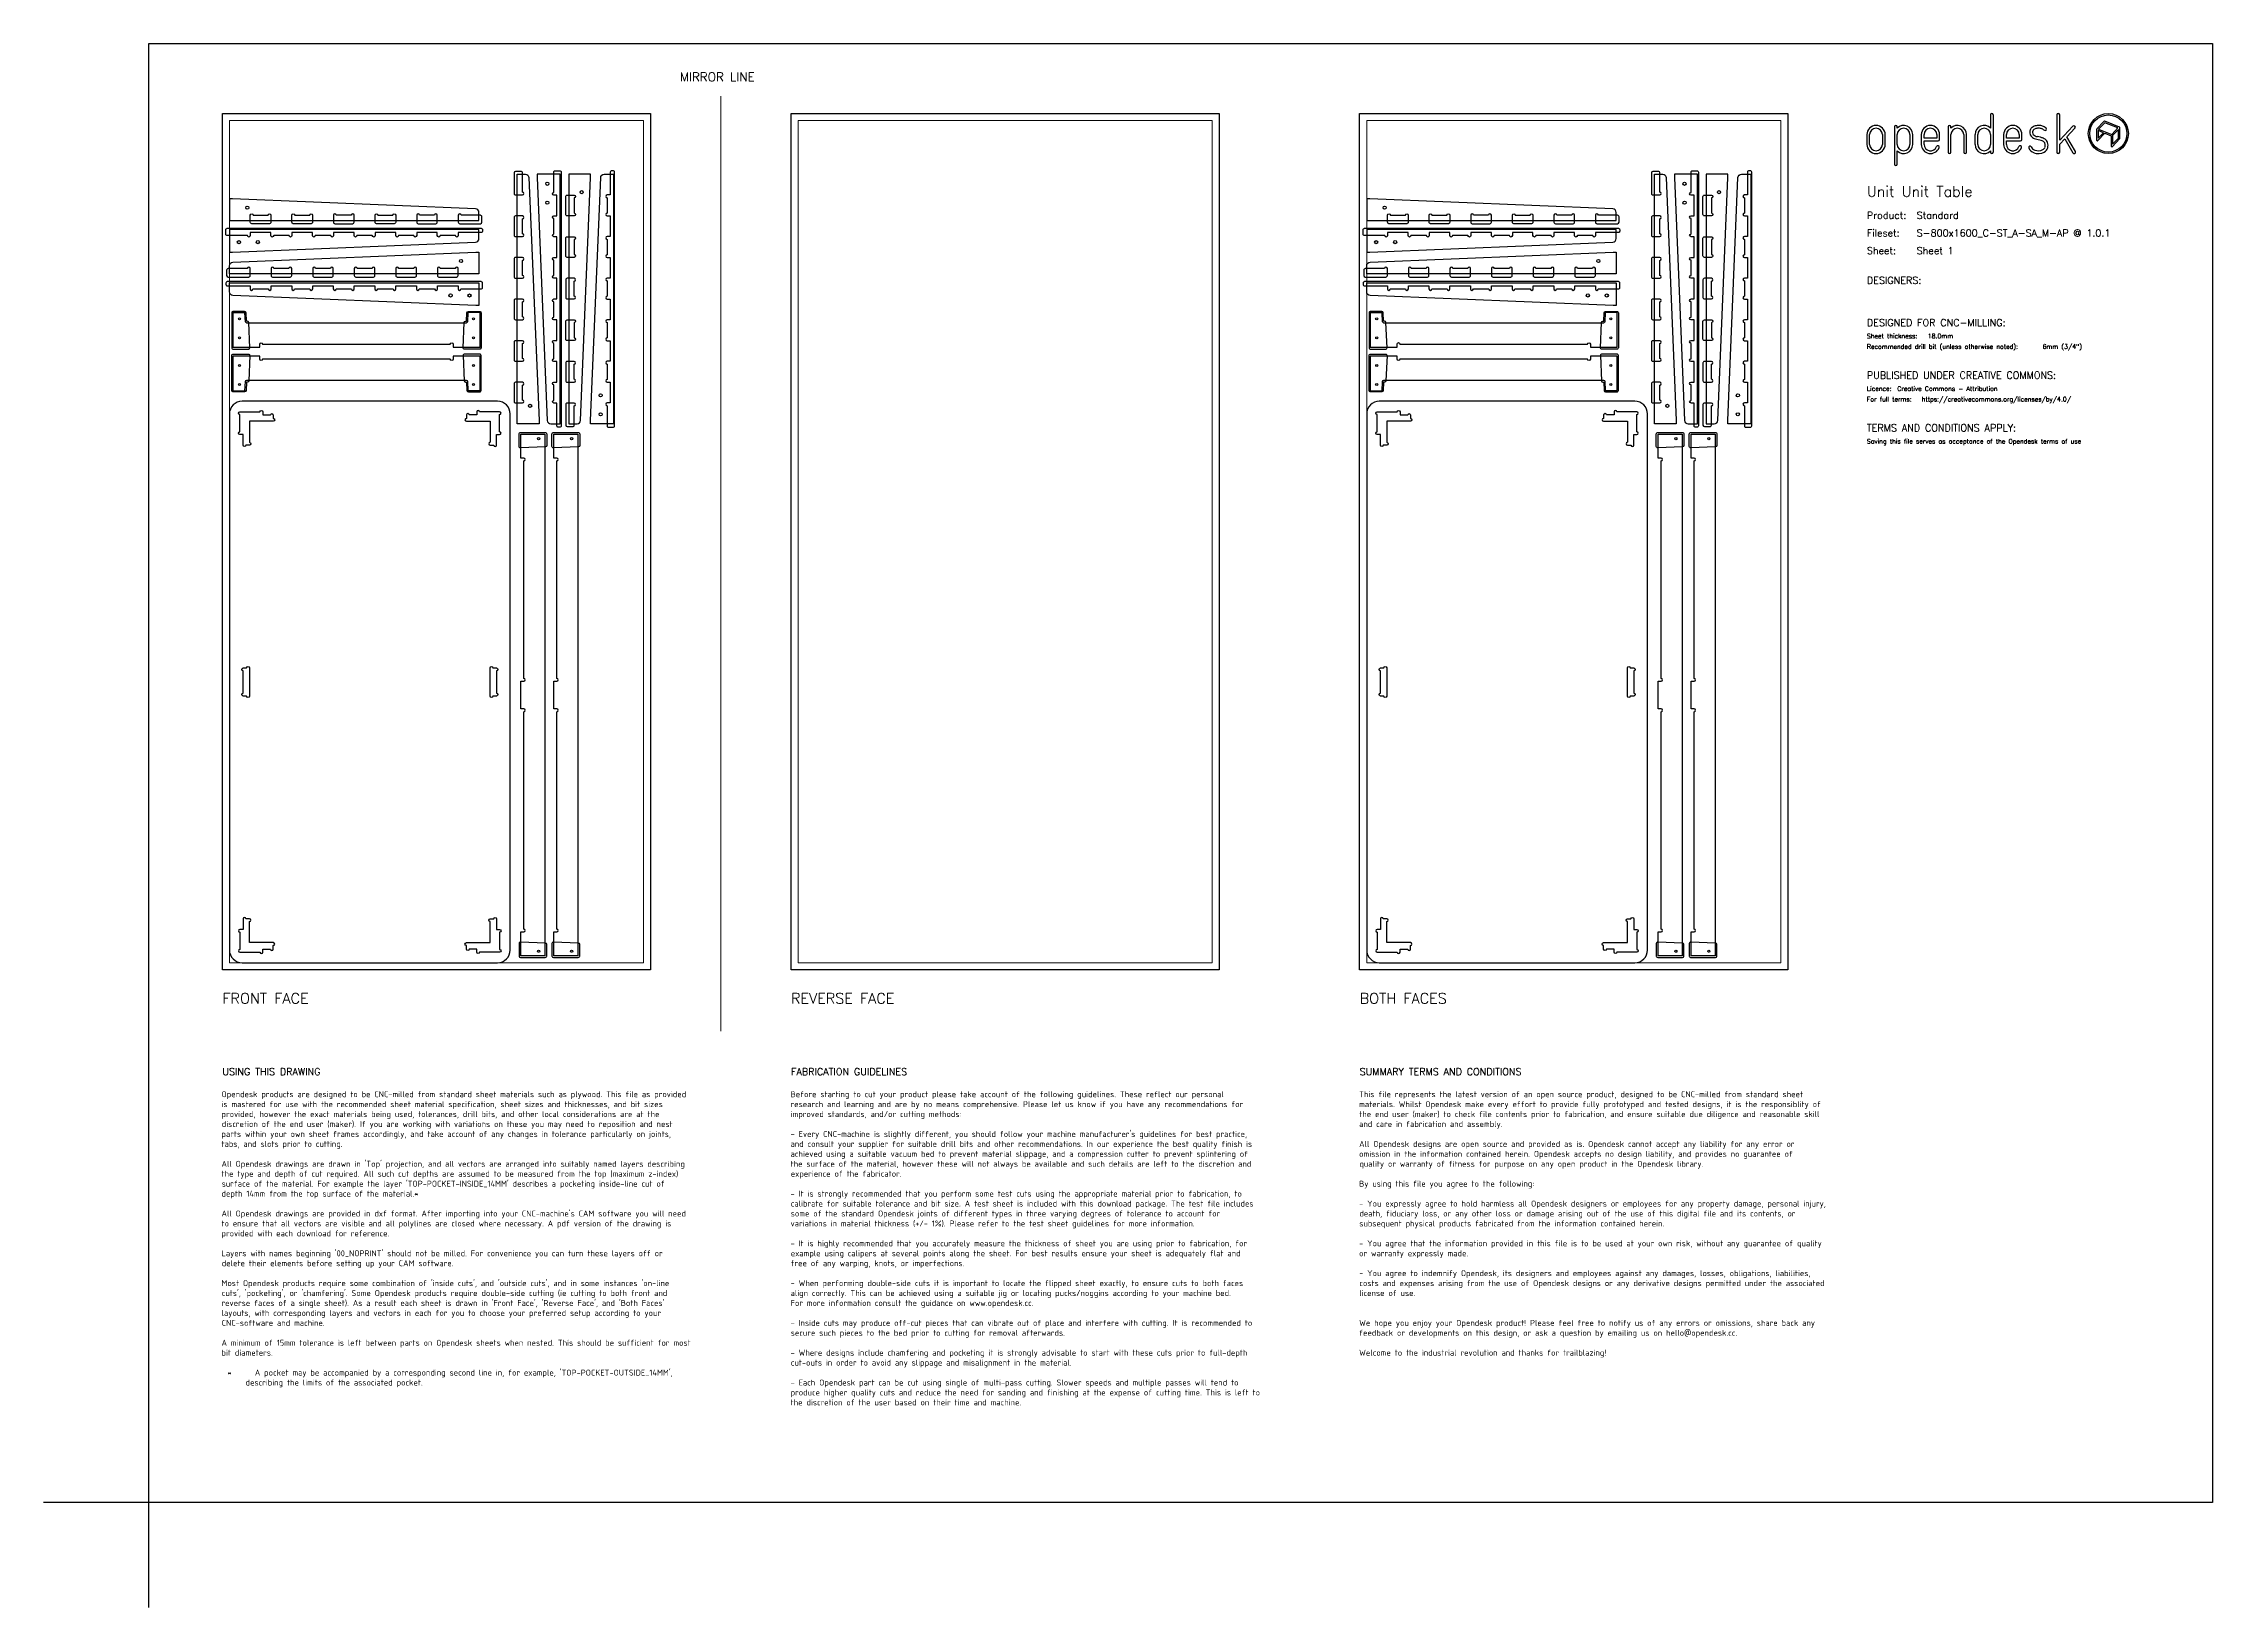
# Model space of a CAD drawing. Header units: millimetres. Extents: x -300 to 5880, y -300 to 4158.
import ezdxf
from ezdxf.enums import TextEntityAlignment as Align

# ---------------------------------------------------------------- set-up
doc = ezdxf.new("R2010")
doc.units = ezdxf.units.MM
doc.layers.add('00-NOPRINT_TEXT', color=7, linetype='Continuous', lineweight=25)
doc.layers.add('00_NOPRINT_TOLERANCE', color=7, linetype='Continuous', lineweight=5)
for name, color, linetype, lineweight, true_color in [('BOARD_$TH-NOMINAL', 3, 'Continuous', 30, 0x00ff00), ('TOP-CUT-OUTSIDE_18.000MM', 220, 'Continuous', 25, 0xff00d1), ('TOP-HOLE-6.000MM-DIAM_18.000MM', 3, 'Continuous', 25, 0x00ff0c), ('TOP-HOLE-9.000MM-DIAM_15.000MM', 20, 'Continuous', 25, 0xff2400), ('TOP-POCKET-INSIDE_15.000MM', 220, 'Continuous', 25, 0xff00c9), ('TOP-POCKET-INSIDE_9.000MM', 60, 'Continuous', 25, 0xb0ff00)]:
    doc.layers.add(name, color=color, linetype=linetype, lineweight=lineweight, true_color=true_color)
doc.layers.add('TOP-CHAMFER-ONLINE_12MM', color=20, linetype='Continuous', true_color=0xff2c00)
doc.styles.add('OD-ISOCP-17_221', font='isocp.shx')
doc.styles.add('OD-ISOCP-17_222', font='isocp.shx')
doc.styles.add('OD-ISOCP-17_223', font='isocp.shx')
doc.styles.add('OD-ISOCP-17_224', font='isocp.shx')
doc.styles.add('OD-ISOCP-17_225', font='isocp.shx')
doc.styles.add('OD-ISOCP-17_226', font='isocp.shx')
doc.styles.add('OD-ISOCP-17_227', font='isocp.shx')
doc.styles.add('OD-ISOCP-17_228', font='isocp.shx')
doc.styles.add('OD-ISOCP-17_229', font='isocp.shx')
doc.styles.add('OD-ISOCP-17_230', font='isocp.shx')
doc.styles.add('OD-ISOCP-17_231', font='isocp.shx')
doc.styles.add('OD-ISOCP-17_232', font='isocp.shx')
doc.styles.add('OD-ISOCP-17_233', font='isocp.shx')
doc.styles.add('OD-ISOCP-17_234', font='isocp.shx')
doc.styles.add('OD-ISOCP-17_235', font='isocp.shx')
doc.styles.add('OD-ISOCP-17_236', font='isocp.shx')
doc.styles.add('OD-ISOCP-17_237', font='isocp.shx')
doc.styles.add('OD-ISOCP-17_238', font='isocp.shx')
doc.styles.add('OD-ISOCP-17_239', font='isocp.shx')
doc.styles.add('OD-ISOCP-17_240', font='isocp.shx')
doc.styles.add('OD-ISOCP-17_241', font='isocp.shx')
doc.styles.add('OD-ISOCP-17_242', font='isocp.shx')
doc.styles.add('OD-ISOCP-17_243', font='isocp.shx')
doc.styles.add('OD-ISOCP-17_244', font='isocp.shx')
doc.styles.add('OD-ISOCP-17_245', font='isocp.shx')
doc.styles.add('OD-ISOCP-17_246', font='isocp.shx')
doc.styles.add('OD-ISOCP-17_247', font='isocp.shx')
doc.styles.add('OD-ISOCP-17_248', font='isocp.shx')
doc.styles.add('OD-ISOCP-17_249', font='isocp.shx')
doc.styles.add('OD-ISOCP-17_250', font='isocp.shx')
doc.styles.add('OD-ISOCP-17_251', font='isocp.shx')
doc.styles.add('OD-ISOCP-17_252', font='isocp.shx')
doc.styles.add('OD-ISOCP-17_253', font='isocp.shx')
doc.styles.add('OD-ISOCP-17_254', font='isocp.shx')
doc.styles.add('OD-ISOCP-17_255', font='isocp.shx')
doc.styles.add('OD-ISOCP-17_256', font='isocp.shx')
doc.styles.add('OD-ISOCP-17_257', font='isocp.shx')
doc.styles.add('OD-ISOCP-17_258', font='isocp.shx')
doc.styles.add('OD-ISOCP-17_259', font='isocp.shx')
doc.styles.add('OD-ISOCP-17_260', font='isocp.shx')
doc.styles.add('OD-ISOCP-17_261', font='isocp.shx')
doc.styles.add('OD-ISOCP-17_262', font='isocp.shx')
doc.styles.add('OD-ISOCP-17_263', font='isocp.shx')
doc.styles.add('OD-ISOCP-17_264', font='isocp.shx')
doc.styles.add('OD-ISOCP-17_265', font='isocp.shx')
doc.styles.add('OD-ISOCP-17_266', font='isocp.shx')
doc.styles.add('OD-ISOCP-17_267', font='isocp.shx')
doc.styles.add('OD-ISOCP-17_268', font='isocp.shx')
doc.styles.add('OD-ISOCP-17_269', font='isocp.shx')
doc.styles.add('OD-ISOCP-17_270', font='isocp.shx')
doc.styles.add('OD-ISOCP-17_271', font='isocp.shx')
doc.styles.add('OD-ISOCP-17_272', font='isocp.shx')
doc.styles.add('OD-ISOCP-17_273', font='isocp.shx')
doc.styles.add('OD-ISOCP-17_274', font='isocp.shx')
doc.styles.add('OD-ISOCP-17_275', font='isocp.shx')
doc.styles.add('OD-ISOCP-17_276', font='isocp.shx')
doc.styles.add('OD-ISOCP-17_277', font='isocp.shx')
doc.styles.add('OD-ISOCP-17_278', font='isocp.shx')
doc.styles.add('OD-ISOCP-17_279', font='isocp.shx')
doc.styles.add('OD-ISOCP-17_280', font='isocp.shx')
doc.styles.add('OD-ISOCP-17_281', font='isocp.shx')
doc.styles.add('OD-ISOCP-17_282', font='isocp.shx')
doc.styles.add('OD-ISOCP-17_283', font='isocp.shx')
doc.styles.add('OD-ISOCP-17_284', font='isocp.shx')
doc.styles.add('OD-ISOCP-17_285', font='isocp.shx')
doc.styles.add('OD-ISOCP-17_286', font='isocp.shx')
doc.styles.add('OD-ISOCP-17_287', font='isocp.shx')
doc.styles.add('OD-ISOCP-17_288', font='isocp.shx')
doc.styles.add('OD-SIMPLEX-13_86', font='simplex.shx')
doc.styles.add('OD-SIMPLEX-20_82', font='simplex.shx')
doc.styles.add('OD-SIMPLEX-20_86', font='simplex.shx')
doc.styles.add('OD-SIMPLEX-20_87', font='simplex.shx')
doc.styles.add('OD-SIMPLEX-20_88', font='simplex.shx')
doc.styles.add('OD-SIMPLEX-25_89', font='simplex.shx')
doc.styles.add('OD-SIMPLEX-30_83', font='simplex.shx')
doc.styles.add('OD-SIMPLEX-30_87', font='simplex.shx')
doc.styles.add('OD-SIMPLEX-30_88', font='simplex.shx')
doc.styles.add('OD-SIMPLEX-30_89', font='simplex.shx')

# ---------------------------------------------------------------- blocks, each defined once
blk = doc.blocks.new('Borders Opendesk_7')
at = {"layer": '00-NOPRINT_TEXT'}
for p, q in [((0, 4158), (5880, 4158)), ((0, 0), (0, 4158)), ((5880, 4158), (5880, 0)), ((4895, 3898), (4895, 3870.1)), ((4902.9, 3870.1), (4902.9, 3898)), ((4939.3, 3898), (4939.3, 3870.1)), ((4947.3, 3870.1), (4947.3, 3898)), ((4973.4, 3920.1), (4973.4, 3814.1)), ((4981.3, 3916.7), (4981.3, 3920.1)), ((4981.3, 3870.1), (4981.3, 3898)), ((5017.7, 3898), (5017.7, 3870.1)), ((5025.6, 3870.1), (5025.6, 3898)), ((5050, 3898), (5050, 3870.1)), ((5058, 3888.1), (5058, 3898)), ((5094.4, 3898), (5094.4, 3888.1)), ((5102.3, 3884.1), (5102.3, 3898)), ((5126.6, 3920.1), (5126.6, 3848)), ((5134.5, 3916.7), (5134.5, 3920.1)), ((5134.5, 3848), (5134.5, 3898)), ((5170.9, 3898), (5170.9, 3848)), ((5178.9, 3848), (5178.9, 3898)), ((5203, 3898), (5203, 3870.1)), ((5211, 3870.1), (5211, 3898)), ((5247.4, 3954), (5247.4, 3916.7)), ((5247.4, 3898), (5247.4, 3870.1)), ((5255.3, 3848), (5255.3, 3954)), ((5284.6, 3898), (5284.6, 3870.1)), ((5292.6, 3888.1), (5292.6, 3898)), ((5329, 3898), (5329, 3888.1)), ((5336.9, 3884.1), (5336.9, 3898)), ((5436.4, 3954), (5436.4, 3848)), ((5444.4, 3881.9), (5444.4, 3954)), ((5482.1, 3922), (5444.4, 3881.9)), ((5464.8, 3892.1), (5487.9, 3916.6)), ((5549.5, 3912.6), (5549.5, 3882.2)), ((5570.5, 3935.8), (5550.1, 3914)), ((5553.1, 3880.8), (5572.9, 3901.9)), ((5553.7, 3909.6), (5553.7, 3887.4)), ((5568.8, 3903.5), (5553.7, 3909.6)), ((5553.7, 3887.4), (5568.8, 3903.5)), ((5572.6, 3931.9), (5555.2, 3913.4)), ((5555.2, 3913.4), (5592.6, 3898.3)), ((5610, 3916.9), (5572.6, 3931.9)), ((5614.4, 3919.6), (5572.8, 3936.3)), ((5572.9, 3901.9), (5591.1, 3894.5)), ((5591.1, 3894.5), (5591.1, 3865.5)), ((5592.6, 3898.3), (5610, 3916.9)), ((5611.5, 3912.4), (5595.2, 3895.1)), ((5595.2, 3895.1), (5595.2, 3870.7)), ((5611.5, 3888.1), (5611.5, 3912.4)), ((5615.7, 3887.3), (5615.7, 3917.6)), ((4981.3, 3814.1), (4981.3, 3851.4)), ((5094.4, 3888.1), (5058, 3888.1)), ((5058, 3870.1), (5058, 3880.1)), ((5058, 3880.1), (5098.3, 3880.1)), ((5247.4, 3851.4), (5247.4, 3848)), ((5329, 3888.1), (5292.6, 3888.1)), ((5292.6, 3870.1), (5292.6, 3880.1)), ((5292.6, 3880.1), (5332.9, 3880.1)), ((5444.4, 3870.4), (5459.1, 3886)), ((5444.4, 3848), (5444.4, 3870.4)), ((5459.1, 3886), (5482.1, 3846)), ((5489, 3850), (5464.8, 3892.1)), ((5594.7, 3864.1), (5615.1, 3885.8)), ((5595.2, 3870.7), (5611.5, 3888.1)), ((0, 0), (-300, 0)), ((0, -300), (0, 0)), ((5880, 0), (0, 0))]:
    blk.add_line(p, q, dxfattribs=at)
for radius in [57, 52.9]:
    blk.add_circle((5582.9, 3901), radius, dxfattribs=at)
for centre, radius, start, end in [((5251.3, 3954), 3.97, 0, 180), ((5440.4, 3954), 3.97, 0, 180), ((4921.1, 3898), 26.1, 0, 180), ((4921.1, 3898), 18.2, 0, 180), ((4977.3, 3920.1), 3.97, 0, 180), ((4999.5, 3898), 26.1, 0, 134.13157), ((4999.5, 3898), 18.2, 0, 180), ((5076.2, 3898), 26.1, 0, 180), ((5076.2, 3898), 18.2, 0, 180), ((5130.6, 3920.1), 3.97, 0, 180), ((5152.7, 3898), 26.1, 0, 134.13157), ((5152.7, 3898), 18.2, 0, 180), ((5229.2, 3898), 26.1, 45.86843, 180), ((5229.2, 3898), 18.2, 0, 180), ((5310.8, 3898), 26.1, 0, 180), ((5310.8, 3898), 18.2, 0, 180), ((5377.2, 3904.5), 18.3, 167.09639, 235.84532), ((5375.9, 3904.8), 16.9, 150.51394, 167.04891), ((5377.5, 3903.4), 19, 138.98821, 149.26699), ((5377.5, 3903.4), 19, 127.9168, 138.98821), ((5380.5, 3899.5), 24, 111.70118, 127.9168), ((5377.2, 3904.5), 10.3, 167.96032, 235.86134), ((5375.9, 3904.8), 8.99, 151.05191, 168.02381), ((5377.5, 3903.4), 11.1, 138.98821, 148.80915), ((5377.5, 3903.4), 11.1, 127.9168, 138.98821), ((5380.5, 3899.5), 16, 111.70118, 127.9168), ((5382, 3911.6), 18.9, 235.85111, 248.09121), ((5383.5, 3891.9), 32.1, 90, 111.70118), ((5383.5, 3891.9), 24.2, 90, 111.70118), ((5388.7, 3928.4), 37, 248.09121, 257.53847), ((5383.5, 3878.8), 45.3, 80.71035, 90), ((5383.5, 3878.8), 37.3, 80.71035, 90), ((5385.9, 3893.2), 22.7, 71.50348, 80.71035), ((5385.9, 3893.2), 30.7, 71.50348, 80.71035), ((5387.1, 3896.7), 19, 61.03556, 71.50348), ((5387.1, 3896.7), 26.9, 61.03556, 71.50348), ((5387.1, 3896.7), 19, 46.7983, 61.03556), ((5387.1, 3896.7), 26.9, 46.7983, 61.03556), ((5402.8, 3913.5), 3.97, 226.7983, 46.7983), ((5485, 3919.3), 3.97, 316.71352, 136.71352), ((5551.6, 3912.6), 2.06, 136.76961, 180), ((5572, 3934.4), 2.06, 68.07144, 136.76961), ((5613.6, 3917.6), 2.06, 0, 68.07144), ((4921.1, 3870.1), 26.1, 180, 0), ((4921.1, 3870.1), 18.2, 180, 0), ((4999.5, 3870.1), 18.2, 180, 0), ((4999.5, 3870.1), 26.1, 225.86843, 0), ((5076.2, 3870.1), 26.1, 180, 340.02575), ((5076.2, 3870.1), 18.2, 180, 340.02575), ((5097, 3862.6), 3.97, 340.02575, 160.02575), ((5098.3, 3884.1), 3.97, 270, 0), ((5130.6, 3848), 3.97, 180, 0), ((5174.9, 3848), 3.97, 180, 0), ((5229.2, 3870.1), 26.1, 180, 314.13157), ((5229.2, 3870.1), 18.2, 180, 0), ((5251.3, 3848), 3.97, 180, 0), ((5310.8, 3870.1), 26.1, 180, 340.02575), ((5310.8, 3870.1), 18.2, 180, 340.02575), ((5331.6, 3862.6), 3.97, 340.02575, 160.02575), ((5332.9, 3884.1), 3.97, 270, 0), ((5359.7, 3861.7), 3.97, 24.78597, 204.78597), ((5380.2, 3871.2), 26.6, 204.78597, 247.9544), ((5380.2, 3871.2), 18.7, 204.78597, 247.9544), ((5382, 3911.6), 26.9, 235.85111, 248.09121), ((5383.5, 3879.3), 35.4, 247.9544, 298.20261), ((5388.7, 3928.4), 44.9, 248.09121, 257.53847), ((5383.5, 3879.3), 27.4, 247.9544, 298.20261), ((5300, 3526.6), 366.5, 76.19474, 77.53847), ((5300, 3526.6), 374.5, 76.19474, 77.53847), ((5372.7, 3822.5), 61.9, 69.1442, 76.19474), ((5372.7, 3822.5), 69.8, 69.1442, 76.19474), ((5389.5, 3866.6), 14.6, 38.92909, 69.1442), ((5390.6, 3866.1), 12.5, 298.20261, 343.80333), ((5389.5, 3866.6), 22.5, 38.92909, 69.1442), ((5390.6, 3866.1), 20.4, 298.20261, 343.80333), ((5393.9, 3870.2), 8.99, 17.58344, 38.92909), ((5385.6, 3867.6), 17.6, 343.80333, 17.58344), ((5393.9, 3870.2), 16.9, 17.58344, 38.92909), ((5385.6, 3867.6), 25.5, 343.80333, 17.58344), ((5440.4, 3848), 3.97, 180, 0), ((5485.5, 3848), 3.97, 209.84173, 29.84173), ((5551.6, 3882.2), 2.06, 180, 316.76961), ((5593.2, 3865.5), 2.06, 180, 316.76961), ((5613.6, 3887.3), 2.06, 316.76961, 0), ((4977.3, 3814.1), 3.97, 180, 0)]:
    blk.add_arc(centre, radius, start, end, dxfattribs=at)
at = {"layer": '00_NOPRINT_TOLERANCE'}
for p, q in [((210, 3958), (1430, 3958)), ((210, 1518), (210, 3958)), ((1430, 3958), (1430, 1518)), ((1630, 1343.2), (1630, 4008)), ((1830, 3958), (3050, 3958)), ((1830, 1518), (1830, 3958)), ((3050, 3958), (3050, 1518)), ((3450, 3958), (4670, 3958)), ((3450, 1518), (3450, 3958)), ((4670, 3958), (4670, 1518)), ((230, 3938), (1410, 3938)), ((230, 1538), (230, 3938)), ((1410, 3938), (1410, 1538)), ((1850, 1538), (1850, 3938)), ((1850, 3938), (3030, 3938)), ((3030, 3938), (3030, 1538)), ((3470, 3938), (4650, 3938)), ((3470, 1538), (3470, 3938)), ((4650, 3938), (4650, 1538)), ((1430, 1518), (210, 1518)), ((1410, 1538), (230, 1538)), ((3050, 1518), (1830, 1518)), ((3030, 1538), (1850, 1538)), ((4670, 1518), (3450, 1518)), ((4650, 1538), (3470, 1538))]:
    blk.add_line(p, q, dxfattribs=at)
at = {"layer": 'BOARD_$TH-NOMINAL'}
for p, q in [((210, 3958), (1430, 3958)), ((210, 1518), (210, 3958)), ((1430, 3958), (1430, 1518)), ((1830, 3958), (3050, 3958)), ((1830, 1518), (1830, 3958)), ((3050, 3958), (3050, 1518)), ((3450, 3958), (4670, 3958)), ((3450, 1518), (3450, 3958)), ((4670, 3958), (4670, 1518)), ((1430, 1518), (210, 1518)), ((3050, 1518), (1830, 1518)), ((4670, 1518), (3450, 1518))]:
    blk.add_line(p, q, dxfattribs=at)
at = {"layer": '00-NOPRINT_TEXT'}
for s, height, style, p in [('MIRROR LINE', 25, 'OD-SIMPLEX-25_89', (1513.3, 4049.9)), ('Unit Unit Table ', 30, 'OD-SIMPLEX-30_83', (4895, 3720.9)), ('Product:', 20, 'OD-SIMPLEX-20_82', (4895, 3657.9)), ('Standard', 20, 'OD-SIMPLEX-20_82', (5036.9, 3657.9)), ('Fileset:', 20, 'OD-SIMPLEX-20_82', (4895, 3607.7)), ('S-800x1600_C-ST_A-SA_M-AP @ 1.0.1', 20, 'OD-SIMPLEX-20_82', (5036.9, 3607.6)), ('Sheet:', 20, 'OD-SIMPLEX-20_82', (4895, 3557.4)), ('Sheet 1', 20, 'OD-SIMPLEX-20_82', (5036.9, 3557.5)), ('DESIGNERS:', 20, 'OD-SIMPLEX-20_82', (4895, 3472.4)), ('DESIGNED FOR CNC-MILLING:', 20, 'OD-SIMPLEX-20_82', (4895, 3352.4)), ('Sheet thickness:', 13, 'OD-SIMPLEX-13_86', (4895, 3317.4)), ('Recommended drill bit (unless otherwise noted):', 13, 'OD-SIMPLEX-13_86', (4895, 3287.4)), ('18.0mm', 13, 'OD-SIMPLEX-13_86', (5068.3, 3317.4)), ('6mm (3/4")', 13, 'OD-SIMPLEX-13_86', (5395.5, 3287.4)), ('PUBLISHED UNDER CREATIVE COMMONS:', 20, 'OD-SIMPLEX-20_82', (4895, 3202.4)), ('Licence:', 13, 'OD-SIMPLEX-13_86', (4895, 3167.4)), ('Creative Commons - Attribution', 13, 'OD-SIMPLEX-13_86', (4981.5, 3167.4)), ('https://creativecommons.org/licenses/by/4.0/', 13, 'OD-SIMPLEX-13_86', (5051.1, 3137.4)), ('For full terms:', 13, 'OD-SIMPLEX-13_86', (4895, 3137.4)), ('TERMS AND CONDITIONS APPLY:', 20, 'OD-SIMPLEX-20_82', (4895, 3052.3)), ('Saving this file serves as acceptance of the Opendesk terms of use ', 13, 'OD-SIMPLEX-13_86', (4895, 3017.3))]:
    blk.add_text(s, height=height, dxfattribs=dict(at, style=style)).set_placement(p)
at = {"layer": '00-NOPRINT_TEXT', "color": 7}
for s, height, style, p in [('FRONT FACE', 30, 'OD-SIMPLEX-30_89', (210, 1451.3)), ('REVERSE FACE', 30, 'OD-SIMPLEX-30_88', (1830, 1451.3)), ('BOTH FACES', 30, 'OD-SIMPLEX-30_87', (3450, 1451.3)), ('USING THIS DRAWING', 20, 'OD-SIMPLEX-20_88', (210, 1237.4)), ('FABRICATION GUIDELINES', 20, 'OD-SIMPLEX-20_87', (1830, 1237.4)), ('SUMMARY TERMS AND CONDITIONS', 20, 'OD-SIMPLEX-20_86', (3450, 1237.4))]:
    blk.add_text(s, height=height, dxfattribs=dict(at, style=style)).set_placement(p, align=Align.TOP_LEFT)
for s, style, p in [('Opendesk products are designed to be CNC-milled from standard sheet materials such as plywood. This file as provided', 'OD-ISOCP-17_265', (207.4, 1154.7)), ('is mastered for use with the recommended sheet material specification, sheet sizes and thicknesses, and bit sizes', 'OD-ISOCP-17_266', (207.4, 1126.3)), ('provided, however the exact materials being used, tolerances, drill bits, and other local considerations are at the', 'OD-ISOCP-17_267', (207.4, 1098)), ('research and learning and are by no means comprehensive. Please let us know if you have any recommendations for', 'OD-ISOCP-17_241', (1828.7, 1126.3)), ('Before starting to cut your product please take account of the following guidelines. These reflect our personal', 'OD-ISOCP-17_240', (1828.7, 1154.7)), ('improved standards, and/or cutting methods:', 'OD-ISOCP-17_242', (1828.7, 1098)), ('the end user (maker) to check file contents prior to fabrication, and ensure suitable due diligence and reasonable skill', 'OD-ISOCP-17_223', (3448.5, 1098)), ('This file represents the latest version of an open source product, designed to be CNC-milled from standard sheet', 'OD-ISOCP-17_221', (3448.5, 1154.7)), ('materials. Whilst Opendesk make every effort to provide fully prototyped and tested designs, it is the responsiblity of', 'OD-ISOCP-17_222', (3448.5, 1126.3)), ('parts within your own sheet frames accordingly, and take account of any changes in tolerance particularly on joints,', 'OD-ISOCP-17_269', (207.4, 1041.3)), ('discretion of the end user (maker). If you are working with variations on these you may need to reposition and nest', 'OD-ISOCP-17_268', (208.1, 1069.7)), ("- Every CNC-machine is slightly different, you should follow your machine manufacturer's guidelines for best practice,", 'OD-ISOCP-17_243', (1828.7, 1041.3)), ('and care in fabrication and assembly.', 'OD-ISOCP-17_224', (3448.5, 1069.7)), ('tabs, and slots prior to cutting.', 'OD-ISOCP-17_270', (207.4, 1013)), ('and consult your supplier for suitable drill bits and other recommendations. In our experience the best quality finish is', 'OD-ISOCP-17_244', (1828.7, 1013)), ('achieved using a suitable vacuum bed to prevent material slippage, and a compression cutter to prevent splintering of', 'OD-ISOCP-17_245', (1828.7, 984.7)), ('All Opendesk designs are open source and provided as is. Opendesk cannot accept any liability for any error or', 'OD-ISOCP-17_225', (3448.5, 1013)), ('omission in the information contained herein. Opendesk accepts no design liability, and provides no guarantee of', 'OD-ISOCP-17_226', (3448.5, 984.7)), ('the type and depth of cut required. All such cut depths are assumed to be measured from the top (maximum z-index)', 'OD-ISOCP-17_272', (207.4, 928)), ("All Opendesk drawings are drawn in 'Top' projection, and all vectors are arranged into suitably named layers describing", 'OD-ISOCP-17_271', (207.4, 956.3)), ('the surface of the material, however these will not always be available and such details are left to the discretion and', 'OD-ISOCP-17_246', (1828.7, 956.3)), ('experience of the fabricator.', 'OD-ISOCP-17_247', (1829.2, 928)), ('quality or warranty of fitness for purpose on any open product in the Opendesk library.', 'OD-ISOCP-17_227', (3449.1, 956.3)), ('depth 14mm from the top surface of the material.*', 'OD-ISOCP-17_274', (207.4, 871.3)), ("surface of the material. For example the layer 'TOP-POCKET-INSIDE_14MM' describes a pocketing inside-line cut of", 'OD-ISOCP-17_273', (208, 899.7)), ('- It is strongly recommended that you perform some test cuts using the appropriate material prior to fabrication, to', 'OD-ISOCP-17_248', (1828.7, 871.3)), ('By using this file you agree to the following:', 'OD-ISOCP-17_228', (3448.5, 899.7)), ('to ensure that all vectors are visible and all polylines are closed where necessary. A pdf version of the drawing is', 'OD-ISOCP-17_276', (207.4, 786.3)), ("All Opendesk drawings are provided in dxf format. After importing into your CNC-machine's CAM software you will need", 'OD-ISOCP-17_275', (207.4, 814.7)), ('variations in material thickness (+/- 1%). Please refer to the test sheet guidelines for more information.', 'OD-ISOCP-17_251', (1828.7, 786.3)), ('some of the standard Opendesk joints of different types in three varying degrees of tolerance to account for', 'OD-ISOCP-17_250', (1829.2, 814.7)), ('calibrate for suitable tolerance and bit size. A test sheet is included with this download package. The test file includes', 'OD-ISOCP-17_249', (1829.3, 843)), ('- You expressly agree to hold harmless all Opendesk designers or employees for any property damage, personal injury,', 'OD-ISOCP-17_229', (3448.5, 843)), ('subsequent physical products fabricated from the information contained herein.', 'OD-ISOCP-17_231', (3449, 786.3)), ('death, fiduciary loss, or any other loss or damage arising out of the use of this digital file and its contents, or', 'OD-ISOCP-17_230', (3449.1, 814.7)), ('provided with each download for reference.', 'OD-ISOCP-17_277', (207.4, 758)), ('- It is highly recommended that you accurately measure the thickness of sheet you are using prior to fabrication, for', 'OD-ISOCP-17_252', (1828.7, 729.7)), ('- You agree that the information provided in this file is to be used at your own risk, without any guarantee of quality', 'OD-ISOCP-17_232', (3448.5, 729.7)), ("Layers with names beginning '00_NOPRINT' should not be milled. For convenience you can turn these layers off or", 'OD-ISOCP-17_278', (207.4, 701.3)), ('delete their elements before setting up your CAM software.', 'OD-ISOCP-17_279', (208.1, 673)), ('free of any warping, knots, or imperfections.', 'OD-ISOCP-17_254', (1828.7, 673)), ('example using calipers at several points along the sheet. For best results ensure your sheet is adequately flat and', 'OD-ISOCP-17_253', (1829.2, 701.3)), ('or warranty expressly made.', 'OD-ISOCP-17_233', (3448.5, 701.3)), ("Most Opendesk products require some combination of 'inside cuts', and 'outside cuts', and in some instances 'on-line", 'OD-ISOCP-17_280', (207.4, 616.3)), ('- When performing double-side cuts it is important to locate the flipped sheet exactly, to ensure cuts to both faces', 'OD-ISOCP-17_255', (1828.7, 616.3)), ('- You agree to indemnify Opendesk, its designers and employees against any damages, losses, obligations, liabilities,', 'OD-ISOCP-17_234', (3448.5, 644.7)), ('costs and expenses arising from the use of Opendesk designs or any derivative designs permitted under the associated', 'OD-ISOCP-17_235', (3449.1, 616.3)), ("reverse faces of a single sheet). As a result each sheet is drawn in 'Front Face', 'Reverse Face', and 'Both Faces'", 'OD-ISOCP-17_282', (207.4, 559.7)), ("cuts', 'pocketing', or 'chamfering'. Some Opendesk products require double-side cutting (ie cutting to both front and", 'OD-ISOCP-17_281', (208.1, 588)), ('align correctly. This can be achieved using a suitable jig or locating pucks/noggins according to your machine bed.', 'OD-ISOCP-17_256', (1828.7, 588)), ('For more information consult the guidance on www.opendesk.cc.', 'OD-ISOCP-17_257', (1828.7, 559.7)), ('license of use.', 'OD-ISOCP-17_236', (3448.8, 588)), ('layouts, with corresponding layers and vectors in each for you to choose your preferred setup according to your', 'OD-ISOCP-17_283', (207.8, 531.3)), ('CNC-software and machine.', 'OD-ISOCP-17_284', (208.2, 503)), ('- Inside cuts may produce off-cut pieces that can vibrate out of place and interfere with cutting. It is recommended to', 'OD-ISOCP-17_258', (1828.7, 503)), ('We hope you enjoy your Opendesk product! Please feel free to notify us of any errors or omissions, share back any', 'OD-ISOCP-17_237', (3448.5, 503)), ('A minimum of 15mm tolerance is left between parts on Opendesk sheets when nested. This should be sufficient for most', 'OD-ISOCP-17_285', (207.4, 446.3)), ('bit diameters.', 'OD-ISOCP-17_286', (207.4, 418)), ('- Where designs include chamfering and pocketing it is strongly advisable to start with these cuts prior to full-depth', 'OD-ISOCP-17_260', (1828.7, 418)), ('secure such pieces to the bed prior to cutting for removal afterwards.', 'OD-ISOCP-17_259', (1829.2, 474.7)), ('Welcome to the industrial revolution and thanks for trailblazing!', 'OD-ISOCP-17_239', (3448.5, 418)), ('feedback or developments on this design, or ask a question by emailing us on hello@opendesk.cc.', 'OD-ISOCP-17_238', (3448.5, 474.7)), ("*      A pocket may be accompanied by a corresponding second line in, for example, 'TOP-POCKET-OUTSIDE_14MM',", 'OD-ISOCP-17_287', (224.4, 361.3)), ('cut-outs in order to avoid any slippage and misalignment in the material.', 'OD-ISOCP-17_261', (1829.3, 389.7)), ('describing the limits of the associated pocket.', 'OD-ISOCP-17_288', (276.1, 333)), ('- Each Opendesk part can be cut using single of multi-pass cutting. Slower speeds and multiple passes will tend to', 'OD-ISOCP-17_262', (1828.7, 333)), ('produce higher quality cuts and reduce the need for sanding and finishing at the expense of cutting time. This is left to', 'OD-ISOCP-17_263', (1828.7, 304.7)), ('the discretion of the user based on their time and machine.', 'OD-ISOCP-17_264', (1828.7, 276.3))]:
    blk.add_text(s, height=17, dxfattribs=dict(at, style=style)).set_placement(p)

msp = doc.modelspace()

# ---------------------------------------------------------------- linework, layer by layer
at = {"layer": 'TOP-CHAMFER-ONLINE_12MM'}
for points in [[(994, 3138), (266, 3138, 0.414214), (230, 3102), (230, 1574, 0.414214), (266, 1538), (994, 1538, 0.414214), (1030, 1574), (1030, 3102, 0.414214)], [(4234, 3138), (3506, 3138, 0.414214), (3470, 3102), (3470, 1574, 0.414214), (3506, 1538), (4234, 1538, 0.414214), (4270, 1574), (4270, 3102, 0.414214)]]:
    msp.add_lwpolyline(points, format="xyb", close=True, dxfattribs=at)
at = {"layer": 'TOP-CUT-OUTSIDE_18.000MM'}
for points in [[(1073.4, 3784.9, -0.40215), (1083.3, 3775.3), (1112, 3082.9), (1112, 3073.9), (1050, 3073.9), (1050, 3784.9)], [(1135.7, 3083.5, 0.40215), (1145.6, 3073.9), (1172, 3073.9), (1172, 3784.9), (1107, 3784.9), (1107, 3775.9)], [(1230.3, 3083.5), (1259, 3775.9), (1259, 3784.9), (1197, 3784.9), (1197, 3073.9), (1220.4, 3073.9, 0.40215)], [(1297.6, 3784.9), (1324, 3784.9), (1324, 3073.9), (1259, 3073.9), (1259, 3082.9), (1287.7, 3775.3, -0.40215)], [(4313.4, 3784.9, -0.40215), (4323.3, 3775.3), (4352, 3082.9), (4352, 3073.9), (4290, 3073.9), (4290, 3784.9)], [(4375.7, 3083.5, 0.40215), (4385.6, 3073.9), (4412, 3073.9), (4412, 3784.9), (4347, 3784.9), (4347, 3775.9)], [(4470.3, 3083.5), (4499, 3775.9), (4499, 3784.9), (4437, 3784.9), (4437, 3073.9), (4460.4, 3073.9, 0.40215)], [(4537.6, 3784.9), (4564, 3784.9), (4564, 3073.9), (4499, 3073.9), (4499, 3082.9), (4527.7, 3775.3, -0.40215)], [(941, 3676.4, 0.40215), (931.4, 3686.3), (239, 3715), (230, 3715), (230, 3653), (941, 3653)], [(4181, 3676.4, 0.40215), (4171.4, 3686.3), (3479, 3715), (3470, 3715), (3470, 3653), (4181, 3653)], [(941, 3601.6), (941, 3628), (230, 3628), (230, 3563), (239, 3563), (931.4, 3591.7, 0.40215)], [(4181, 3601.6), (4181, 3628), (3470, 3628), (3470, 3563), (3479, 3563), (4171.4, 3591.7, 0.40215)], [(230, 3524.4, -0.40215), (239.6, 3534.3), (932, 3563), (941, 3563), (941, 3501), (230, 3501)], [(3470, 3524.4, -0.40215), (3479.6, 3534.3), (4172, 3563), (4181, 3563), (4181, 3501), (3470, 3501)], [(230, 3449.6), (230, 3476), (941, 3476), (941, 3411), (932, 3411), (239.6, 3439.7, -0.40215)], [(3470, 3449.6), (3470, 3476), (4181, 3476), (4181, 3411), (4172, 3411), (3479.6, 3439.7, -0.40215)], [(908.6, 3364.8, -0.40215), (904.7, 3361), (279.3, 3361, -0.40215), (275.4, 3364.8), (274.3, 3390.5), (240, 3390.5), (240, 3292), (316.7, 3292), (316.7, 3301, -1), (324.7, 3301), (859.2, 3301, -1), (867.2, 3301), (867.2, 3292), (944, 3292), (944, 3391), (909.7, 3391)], [(4148.6, 3364.8, -0.40215), (4144.7, 3361), (3519.3, 3361, -0.40215), (3515.4, 3364.8), (3514.3, 3390.5), (3480, 3390.5), (3480, 3292), (3556.7, 3292), (3556.7, 3301, -1), (3564.8, 3301), (4099.2, 3301, -1), (4107.2, 3301), (4107.2, 3292), (4184, 3292), (4184, 3391), (4149.7, 3391)], [(904.7, 3198, -0.40215), (908.6, 3194.2), (909.7, 3168.5), (944, 3168.5), (944, 3267), (867.2, 3267), (867.2, 3258, -1), (859.2, 3258), (324.7, 3258, -1), (316.7, 3258), (316.7, 3267), (240, 3267), (240, 3168), (274.3, 3168), (275.4, 3194.2, -0.40215), (279.3, 3198)], [(4144.7, 3198, -0.40215), (4148.6, 3194.2), (4149.7, 3168.5), (4184, 3168.5), (4184, 3267), (4107.2, 3267), (4107.2, 3258, -1), (4099.2, 3258), (3564.8, 3258, -1), (3556.7, 3258), (3556.7, 3267), (3480, 3267), (3480, 3168), (3514.3, 3168), (3515.4, 3194.2, -0.40215), (3519.3, 3198)], [(994, 3138), (266, 3138, 0.414214), (230, 3102), (230, 1574, 0.414214), (266, 1538), (994, 1538, 0.414214), (1030, 1574), (1030, 3102, 0.414214)], [(4234, 3138), (3506, 3138, 0.414214), (3470, 3102), (3470, 1574, 0.414214), (3506, 1538), (4234, 1538, 0.414214), (4270, 1574), (4270, 3102, 0.414214)], [(1069, 2968.2, 1), (1069, 2976.2), (1060, 2976.2), (1060, 3043.9), (1129, 3043.9), (1129, 1558), (1060, 1558), (1060, 1625.7), (1069, 1625.7, 1), (1069, 1633.7), (1069, 2253.4, 1), (1069, 2261.4), (1060, 2261.4), (1060, 2340.4), (1069, 2340.4, 1), (1069, 2348.4)], [(1163, 2976.2), (1154, 2976.2), (1154, 3043.9), (1223, 3043.9), (1223, 1558), (1154, 1558), (1154, 1625.7), (1163, 1625.7, 1), (1163, 1633.7), (1163, 2253.4, 1), (1163, 2261.4), (1154, 2261.4), (1154, 2340.4), (1163, 2340.4, 1), (1163, 2348.4), (1163, 2968.2, 1)], [(4309, 2968.2, 1), (4309, 2976.2), (4300, 2976.2), (4300, 3043.9), (4369, 3043.9), (4369, 1558), (4300, 1558), (4300, 1625.7), (4309, 1625.7, 1), (4309, 1633.7), (4309, 2253.4, 1), (4309, 2261.4), (4300, 2261.4), (4300, 2340.4), (4309, 2340.4, 1), (4309, 2348.4)], [(4403, 2976.2), (4394, 2976.2), (4394, 3043.9), (4463, 3043.9), (4463, 1558), (4394, 1558), (4394, 1625.7), (4403, 1625.7, 1), (4403, 1633.7), (4403, 2253.4, 1), (4403, 2261.4), (4394, 2261.4), (4394, 2340.4), (4403, 2340.4, 1), (4403, 2348.4), (4403, 2968.2, 1)]]:
    msp.add_lwpolyline(points, format="xyb", close=True, dxfattribs=at)
at = {"layer": 'TOP-HOLE-6.000MM-DIAM_18.000MM'}
for centre in [(258.5, 3373), (925.5, 3373), (3498.5, 3373), (4165.5, 3373), (258.6, 3319), (925.4, 3319), (3498.6, 3319), (4165.4, 3319), (258.6, 3240), (925.4, 3240), (3498.6, 3240), (4165.4, 3240), (258.5, 3186), (925.5, 3186), (3498.5, 3186), (4165.5, 3186), (1111, 3031.3), (1205, 3031.3), (4351, 3031.3), (4445, 3031.3), (1111, 1570.6), (1205, 1570.6), (4351, 1570.6), (4445, 1570.6)]:
    msp.add_circle(centre, 3, dxfattribs=at)
at = {"layer": 'TOP-HOLE-9.000MM-DIAM_15.000MM'}
for centre in [(1135.5, 3757.9), (1135.6, 3703.9), (1233.6, 3733.9), (4375.5, 3757.9), (4375.6, 3703.9), (4473.6, 3733.9), (281, 3689.6), (3521, 3689.6), (257, 3591.5), (311, 3591.6), (3497, 3591.5), (3551, 3591.6), (890, 3537.6), (4130, 3537.6), (860, 3439.6), (914, 3439.5), (4100, 3439.6), (4154, 3439.5), (1287.6, 3154.9), (4527.6, 3154.9), (1086.6, 3124.9), (1287.5, 3100.9), (4326.6, 3124.9), (4527.5, 3100.9)]:
    msp.add_circle(centre, 4.5, dxfattribs=at)
at = {"layer": 'TOP-POCKET-INSIDE_15.000MM'}
for points in [[(1175, 3791), (1175, 3067.9, -0.414214), (1171, 3063.9), (1167, 3063.9, -0.414214), (1163, 3067.9), (1163, 3132.9), (1154, 3132.9, -1), (1154, 3140.9), (1154, 3184.6, -1), (1154, 3192.6), (1163, 3192.6), (1163, 3251.4), (1154, 3251.4, -1), (1154, 3259.4), (1154, 3303.1, -1), (1154, 3311.1), (1163, 3311.1), (1163, 3369.9), (1154, 3369.9, -1), (1154, 3377.9), (1154, 3421.6, -1), (1154, 3429.6), (1163, 3429.6), (1163, 3488.4), (1154, 3488.4, -1), (1154, 3496.4), (1154, 3540.1, -1), (1154, 3548.1), (1163, 3548.1), (1163, 3606.9), (1154, 3606.9, -1), (1154, 3614.9), (1154, 3658.6, -1), (1154, 3666.6), (1163, 3666.6), (1163, 3725.4), (1154, 3725.4, -1), (1154, 3733.4), (1154, 3791, -0.414214), (1158, 3795), (1171, 3795, -0.414214)], [(1306, 3200.2, 1), (1306, 3192.1), (1315, 3192.1), (1315, 3133.4), (1306, 3133.4, 1), (1306, 3125.4), (1306, 3067.8, 0.414214), (1310, 3063.8), (1323, 3063.8, 0.414214), (1327, 3067.8), (1327, 3790.9, 0.414214), (1323, 3794.9), (1319, 3794.9, 0.414214), (1315, 3790.9), (1315, 3725.9), (1306, 3725.9, 1), (1306, 3717.9), (1306, 3674.2, 1), (1306, 3666.1), (1315, 3666.1), (1315, 3607.4), (1306, 3607.4, 1), (1306, 3599.4), (1306, 3555.7, 1), (1306, 3547.6), (1315, 3547.6), (1315, 3488.9), (1306, 3488.9, 1), (1306, 3480.9), (1306, 3437.2, 1), (1306, 3429.1), (1315, 3429.1), (1315, 3370.4), (1306, 3370.4, 1), (1306, 3362.4), (1306, 3318.7, 1), (1306, 3310.6), (1315, 3310.6), (1315, 3251.9), (1306, 3251.9, 1), (1306, 3243.9)], [(4415, 3791), (4415, 3067.9, -0.414214), (4411, 3063.9), (4407, 3063.9, -0.414214), (4403, 3067.9), (4403, 3132.9), (4394, 3132.9, -1), (4394, 3140.9), (4394, 3184.6, -1), (4394, 3192.6), (4403, 3192.6), (4403, 3251.4), (4394, 3251.4, -1), (4394, 3259.4), (4394, 3303.1, -1), (4394, 3311.1), (4403, 3311.1), (4403, 3369.9), (4394, 3369.9, -1), (4394, 3377.9), (4394, 3421.6, -1), (4394, 3429.6), (4403, 3429.6), (4403, 3488.4), (4394, 3488.4, -1), (4394, 3496.4), (4394, 3540.1, -1), (4394, 3548.1), (4403, 3548.1), (4403, 3606.9), (4394, 3606.9, -1), (4394, 3614.9), (4394, 3658.6, -1), (4394, 3666.6), (4403, 3666.6), (4403, 3725.4), (4394, 3725.4, -1), (4394, 3733.4), (4394, 3791, -0.414214), (4398, 3795), (4411, 3795, -0.414214)], [(4546, 3200.2, 1), (4546, 3192.1), (4555, 3192.1), (4555, 3133.4), (4546, 3133.4, 1), (4546, 3125.4), (4546, 3067.8, 0.414214), (4550, 3063.8), (4563, 3063.8, 0.414214), (4567, 3067.8), (4567, 3790.9, 0.414214), (4563, 3794.9), (4559, 3794.9, 0.414214), (4555, 3790.9), (4555, 3725.9), (4546, 3725.9, 1), (4546, 3717.9), (4546, 3674.2, 1), (4546, 3666.1), (4555, 3666.1), (4555, 3607.4), (4546, 3607.4, 1), (4546, 3599.4), (4546, 3555.7, 1), (4546, 3547.6), (4555, 3547.6), (4555, 3488.9), (4546, 3488.9, 1), (4546, 3480.9), (4546, 3437.2, 1), (4546, 3429.1), (4555, 3429.1), (4555, 3370.4), (4546, 3370.4, 1), (4546, 3362.4), (4546, 3318.7, 1), (4546, 3310.6), (4555, 3310.6), (4555, 3251.9), (4546, 3251.9, 1), (4546, 3243.9)], [(219.9, 3627, -0.414214), (223.9, 3631), (947, 3631, -0.414214), (951, 3627), (951, 3623, -0.414214), (947, 3619), (882, 3619), (882, 3610, -1), (874, 3610), (830.2, 3610, -1), (822.2, 3610), (822.2, 3619), (763.5, 3619), (763.5, 3610, -1), (755.5, 3610), (711.7, 3610, -1), (703.7, 3610), (703.7, 3619), (645, 3619), (645, 3610, -1), (637, 3610), (593.2, 3610, -1), (585.2, 3610), (585.2, 3619), (526.5, 3619), (526.5, 3610, -1), (518.5, 3610), (474.7, 3610, -1), (466.7, 3610), (466.7, 3619), (408, 3619), (408, 3610, -1), (400, 3610), (356.2, 3610, -1), (348.2, 3610), (348.2, 3619), (289.5, 3619), (289.5, 3610, -1), (281.5, 3610), (223.9, 3610, -0.414214), (219.9, 3614)], [(3459.9, 3627, -0.414214), (3463.9, 3631), (4187, 3631, -0.414214), (4191, 3627), (4191, 3623, -0.414214), (4187, 3619), (4122, 3619), (4122, 3610, -1), (4114, 3610), (4070.2, 3610, -1), (4062.2, 3610), (4062.2, 3619), (4003.5, 3619), (4003.5, 3610, -1), (3995.5, 3610), (3951.7, 3610, -1), (3943.7, 3610), (3943.7, 3619), (3885, 3619), (3885, 3610, -1), (3877, 3610), (3833.2, 3610, -1), (3825.2, 3610), (3825.2, 3619), (3766.5, 3619), (3766.5, 3610, -1), (3758.5, 3610), (3714.7, 3610, -1), (3706.7, 3610), (3706.7, 3619), (3648, 3619), (3648, 3610, -1), (3640, 3610), (3596.2, 3610, -1), (3588.2, 3610), (3588.2, 3619), (3529.5, 3619), (3529.5, 3610, -1), (3521.5, 3610), (3463.9, 3610, -0.414214), (3459.9, 3614)], [(951.1, 3475, 0.414214), (947.1, 3479), (224, 3479, 0.414214), (220, 3475), (220, 3471, 0.414214), (224, 3467), (289, 3467), (289, 3458, 1), (297, 3458), (340.7, 3458, 1), (348.7, 3458), (348.7, 3467), (407.5, 3467), (407.5, 3458, 1), (415.5, 3458), (459.2, 3458, 1), (467.2, 3458), (467.2, 3467), (526, 3467), (526, 3458, 1), (534, 3458), (577.7, 3458, 1), (585.7, 3458), (585.7, 3467), (644.5, 3467), (644.5, 3458, 1), (652.5, 3458), (696.2, 3458, 1), (704.2, 3458), (704.2, 3467), (763, 3467), (763, 3458, 1), (771, 3458), (814.7, 3458, 1), (822.7, 3458), (822.7, 3467), (881.5, 3467), (881.5, 3458, 1), (889.5, 3458), (947.1, 3458, 0.414214), (951.1, 3462)], [(4191.1, 3475, 0.414214), (4187.1, 3479), (3464, 3479, 0.414214), (3460, 3475), (3460, 3471, 0.414214), (3464, 3467), (3529, 3467), (3529, 3458, 1), (3537, 3458), (3580.7, 3458, 1), (3588.7, 3458), (3588.7, 3467), (3647.5, 3467), (3647.5, 3458, 1), (3655.5, 3458), (3699.2, 3458, 1), (3707.2, 3458), (3707.2, 3467), (3766, 3467), (3766, 3458, 1), (3774, 3458), (3817.7, 3458, 1), (3825.7, 3458), (3825.7, 3467), (3884.5, 3467), (3884.5, 3458, 1), (3892.5, 3458), (3936.2, 3458, 1), (3944.2, 3458), (3944.2, 3467), (4003, 3467), (4003, 3458, 1), (4011, 3458), (4054.7, 3458, 1), (4062.7, 3458), (4062.7, 3467), (4121.5, 3467), (4121.5, 3458, 1), (4129.5, 3458), (4187.1, 3458, 0.414214), (4191.1, 3462)]]:
    msp.add_lwpolyline(points, format="xyb", close=True, dxfattribs=at)
at = {"layer": 'TOP-POCKET-INSIDE_9.000MM'}
for points in [[(1041, 3729.9, 0.414214), (1045, 3725.9), (1065, 3725.9, 1), (1065, 3733.9), (1065, 3788.9, 0.414214), (1061, 3792.9), (1045, 3792.9, 0.414213), (1041, 3788.9)], [(4281, 3729.9, 0.414214), (4285, 3725.9), (4305, 3725.9, 1), (4305, 3733.9), (4305, 3788.9, 0.414214), (4301, 3792.9), (4285, 3792.9, 0.414213), (4281, 3788.9)], [(1188, 3670.6), (1188, 3721.4, -0.414214), (1192, 3725.4), (1212, 3725.4, -1), (1212, 3717.4), (1212, 3674.6, -1), (1212, 3666.6), (1192, 3666.6, -0.414214)], [(4428, 3670.6), (4428, 3721.4, -0.414214), (4432, 3725.4), (4452, 3725.4, -1), (4452, 3717.4), (4452, 3674.6, -1), (4452, 3666.6), (4432, 3666.6, -0.414214)], [(289.5, 3668, -1), (297.5, 3668), (340.2, 3668, -1), (348.2, 3668), (348.2, 3648, -0.414214), (344.2, 3644), (293.5, 3644, -0.414214), (289.5, 3648)], [(408, 3668, -1), (416, 3668), (458.7, 3668, -1), (466.7, 3668), (466.7, 3648, -0.414214), (462.7, 3644), (412, 3644, -0.414214), (408, 3648)], [(577.2, 3668), (534.5, 3668, 1), (526.5, 3668), (526.5, 3648, 0.414214), (530.5, 3644), (581.2, 3644, 0.414214), (585.2, 3648), (585.2, 3668, 1)], [(645, 3668, -1), (653, 3668), (695.7, 3668, -1), (703.7, 3668), (703.7, 3648, -0.414214), (699.7, 3644), (649, 3644, -0.414214), (645, 3648)], [(814.2, 3668), (771.5, 3668, 1), (763.5, 3668), (763.5, 3648, 0.414214), (767.5, 3644), (818.2, 3644, 0.414214), (822.2, 3648), (822.2, 3668, 1)], [(1041, 3662.1), (1041, 3611.4, 0.414214), (1045, 3607.4), (1065, 3607.4, 1), (1065, 3615.4), (1065, 3658.1, 1), (1065, 3666.1), (1045, 3666.1, 0.414214)], [(3529.5, 3668, -1), (3537.5, 3668), (3580.2, 3668, -1), (3588.2, 3668), (3588.2, 3648, -0.414214), (3584.2, 3644), (3533.5, 3644, -0.414214), (3529.5, 3648)], [(3648, 3668, -1), (3656, 3668), (3698.7, 3668, -1), (3706.7, 3668), (3706.7, 3648, -0.414214), (3702.7, 3644), (3652, 3644, -0.414214), (3648, 3648)], [(3817.2, 3668), (3774.5, 3668, 1), (3766.5, 3668), (3766.5, 3648, 0.414214), (3770.5, 3644), (3821.2, 3644, 0.414214), (3825.2, 3648), (3825.2, 3668, 1)], [(3885, 3668, -1), (3893, 3668), (3935.7, 3668, -1), (3943.7, 3668), (3943.7, 3648, -0.414214), (3939.7, 3644), (3889, 3644, -0.414214), (3885, 3648)], [(4054.2, 3668), (4011.5, 3668, 1), (4003.5, 3668), (4003.5, 3648, 0.414214), (4007.5, 3644), (4058.2, 3644, 0.414214), (4062.2, 3648), (4062.2, 3668, 1)], [(4281, 3662.1), (4281, 3611.4, 0.414214), (4285, 3607.4), (4305, 3607.4, 1), (4305, 3615.4), (4305, 3658.1, 1), (4305, 3666.1), (4285, 3666.1, 0.414214)], [(1188, 3552.1), (1188, 3602.9, -0.414214), (1192, 3606.9), (1212, 3606.9, -1), (1212, 3598.9), (1212, 3556.1, -1), (1212, 3548.1), (1192, 3548.1, -0.414214)], [(4428, 3552.1), (4428, 3602.9, -0.414214), (4432, 3606.9), (4452, 3606.9, -1), (4452, 3598.9), (4452, 3556.1, -1), (4452, 3548.1), (4432, 3548.1, -0.414214)], [(1041, 3543.6), (1041, 3492.9, 0.414214), (1045, 3488.9), (1065, 3488.9, 1), (1065, 3496.9), (1065, 3539.6, 1), (1065, 3547.6), (1045, 3547.6, 0.414214)], [(4281, 3543.6), (4281, 3492.9, 0.414214), (4285, 3488.9), (4305, 3488.9, 1), (4305, 3496.9), (4305, 3539.6, 1), (4305, 3547.6), (4285, 3547.6, 0.414214)], [(407.5, 3496), (407.5, 3516, 1), (399.5, 3516), (356.7, 3516, 1), (348.7, 3516), (348.7, 3496, 0.414214), (352.7, 3492), (403.5, 3492, 0.414214)], [(467.2, 3496, 0.414214), (471.2, 3492), (522, 3492, 0.414214), (526, 3496), (526, 3516, 1), (518, 3516), (475.2, 3516, 1), (467.2, 3516)], [(593.7, 3516, 1), (585.7, 3516), (585.7, 3496, 0.414214), (589.7, 3492), (640.5, 3492, 0.414214), (644.5, 3496), (644.5, 3516, 1), (636.5, 3516)], [(763, 3496), (763, 3516, 1), (755, 3516), (712.2, 3516, 1), (704.2, 3516), (704.2, 3496, 0.414214), (708.2, 3492), (759, 3492, 0.414214)], [(881.5, 3496), (881.5, 3516, 1), (873.5, 3516), (830.7, 3516, 1), (822.7, 3516), (822.7, 3496, 0.414214), (826.7, 3492), (877.5, 3492, 0.414214)], [(1212, 3480.4, 1), (1212, 3488.4), (1192, 3488.4, 0.414214), (1188, 3484.4), (1188, 3433.6, 0.414214), (1192, 3429.6), (1212, 3429.6, 1), (1212, 3437.6)], [(3647.5, 3496), (3647.5, 3516, 1), (3639.5, 3516), (3596.7, 3516, 1), (3588.7, 3516), (3588.7, 3496, 0.414214), (3592.7, 3492), (3643.5, 3492, 0.414214)], [(3707.2, 3496, 0.414214), (3711.2, 3492), (3762, 3492, 0.414214), (3766, 3496), (3766, 3516, 1), (3758, 3516), (3715.2, 3516, 1), (3707.2, 3516)], [(3833.7, 3516, 1), (3825.7, 3516), (3825.7, 3496, 0.414214), (3829.7, 3492), (3880.5, 3492, 0.414214), (3884.5, 3496), (3884.5, 3516, 1), (3876.5, 3516)], [(4003, 3496), (4003, 3516, 1), (3995, 3516), (3952.2, 3516, 1), (3944.2, 3516), (3944.2, 3496, 0.414214), (3948.2, 3492), (3999, 3492, 0.414214)], [(4121.5, 3496), (4121.5, 3516, 1), (4113.5, 3516), (4070.7, 3516, 1), (4062.7, 3516), (4062.7, 3496, 0.414214), (4066.7, 3492), (4117.5, 3492, 0.414214)], [(4452, 3480.4, 1), (4452, 3488.4), (4432, 3488.4, 0.414214), (4428, 3484.4), (4428, 3433.6, 0.414214), (4432, 3429.6), (4452, 3429.6, 1), (4452, 3437.6)], [(1065, 3421.1, 1), (1065, 3429.1), (1045, 3429.1, 0.414214), (1041, 3425.1), (1041, 3374.4, 0.414214), (1045, 3370.4), (1065, 3370.4, 1), (1065, 3378.4)], [(4305, 3421.1, 1), (4305, 3429.1), (4285, 3429.1, 0.414214), (4281, 3425.1), (4281, 3374.4, 0.414214), (4285, 3370.4), (4305, 3370.4, 1), (4305, 3378.4)], [(241, 3394, 0.414214), (237, 3390), (237, 3290.5, 0.414214), (241, 3286.5), (283.9, 3286.5, 0.426381), (287.9, 3290.7), (284.9, 3362.7, 0.40215), (281, 3366.5), (278.3, 3366.5), (277.3, 3390.2, 0.40215), (273.3, 3394)], [(943, 3286.5), (900.1, 3286.5, -0.426381), (896.1, 3290.7), (899.1, 3362.7, -0.40215), (903.1, 3366.5), (905.7, 3366.5), (906.7, 3390.2, -0.40215), (910.7, 3394), (943, 3394, -0.414214), (947, 3390), (947, 3290.5, -0.414214)], [(1188, 3315.1), (1188, 3365.9, -0.414214), (1192, 3369.9), (1212, 3369.9, -1), (1212, 3361.9), (1212, 3319.1, -1), (1212, 3311.1), (1192, 3311.1, -0.414214)], [(3481, 3394, 0.414214), (3477, 3390), (3477, 3290.5, 0.414214), (3481, 3286.5), (3523.9, 3286.5, 0.426381), (3527.9, 3290.7), (3524.9, 3362.7, 0.40215), (3521, 3366.5), (3518.3, 3366.5), (3517.3, 3390.2, 0.40215), (3513.3, 3394)], [(4183, 3286.5), (4140.1, 3286.5, -0.426381), (4136.1, 3290.7), (4139.1, 3362.7, -0.40215), (4143.1, 3366.5), (4145.7, 3366.5), (4146.7, 3390.2, -0.40215), (4150.7, 3394), (4183, 3394, -0.414214), (4187, 3390), (4187, 3290.5, -0.414214)], [(4428, 3315.1), (4428, 3365.9, -0.414214), (4432, 3369.9), (4452, 3369.9, -1), (4452, 3361.9), (4452, 3319.1, -1), (4452, 3311.1), (4432, 3311.1, -0.414214)], [(1065, 3251.9, 1), (1065, 3259.9), (1065, 3302.6, 1), (1065, 3310.6), (1045, 3310.6, 0.414214), (1041, 3306.6), (1041, 3255.9, 0.414214), (1045, 3251.9)], [(4305, 3251.9, 1), (4305, 3259.9), (4305, 3302.6, 1), (4305, 3310.6), (4285, 3310.6, 0.414214), (4281, 3306.6), (4281, 3255.9, 0.414214), (4285, 3251.9)], [(237, 3268.5, -0.414214), (241, 3272.5), (283.9, 3272.5, -0.426381), (287.9, 3268.3), (284.9, 3196.3, -0.40215), (280.9, 3192.5), (278.3, 3192.5), (277.3, 3168.8, -0.40215), (273.3, 3165), (241, 3165, -0.414214), (237, 3169)], [(900.1, 3272.5, 0.426381), (896.1, 3268.3), (899.1, 3196.3, 0.40215), (903, 3192.5), (905.7, 3192.5), (906.7, 3168.8, 0.40215), (910.7, 3165), (943, 3165, 0.414214), (947, 3169), (947, 3268.5, 0.414214), (943, 3272.5)], [(1188, 3247.4), (1188, 3196.6, 0.414214), (1192, 3192.6), (1212, 3192.6, 1), (1212, 3200.6), (1212, 3243.4, 1), (1212, 3251.4), (1192, 3251.4, 0.414214)], [(3477, 3268.5, -0.414214), (3481, 3272.5), (3523.9, 3272.5, -0.426381), (3527.9, 3268.3), (3524.9, 3196.3, -0.40215), (3520.9, 3192.5), (3518.3, 3192.5), (3517.3, 3168.8, -0.40215), (3513.3, 3165), (3481, 3165, -0.414214), (3477, 3169)], [(4140.1, 3272.5, 0.426381), (4136.1, 3268.3), (4139.1, 3196.3, 0.40215), (4143, 3192.5), (4145.7, 3192.5), (4146.7, 3168.8, 0.40215), (4150.7, 3165), (4183, 3165, 0.414214), (4187, 3169), (4187, 3268.5, 0.414214), (4183, 3272.5)], [(4428, 3247.4), (4428, 3196.6, 0.414214), (4432, 3192.6), (4452, 3192.6, 1), (4452, 3200.6), (4452, 3243.4, 1), (4452, 3251.4), (4432, 3251.4, 0.414214)], [(1041, 3188.1), (1041, 3137.4, 0.414214), (1045, 3133.4), (1065, 3133.4, 1), (1065, 3141.4), (1065, 3184.1, 1), (1065, 3192.1), (1045, 3192.1, 0.414214)], [(4281, 3188.1), (4281, 3137.4, 0.414214), (4285, 3133.4), (4305, 3133.4, 1), (4305, 3141.4), (4305, 3184.1, 1), (4305, 3192.1), (4285, 3192.1, 0.414214)], [(287, 3013), (277.1, 3013, -1), (269, 3013), (269, 3042.9), (260, 3042.9, -1), (260, 3050.9), (260, 3099.9, -1), (260, 3107.9), (317, 3107.9, -1), (325, 3107.9), (325, 3098.9), (347, 3098.9, -1), (355, 3098.9), (355, 3088.9, -1), (355, 3080.9), (287, 3080.9), (287, 3021, -1)], [(972.9, 3021, 1), (972.9, 3013), (982.9, 3013, 1), (990.9, 3013), (990.9, 3042.9), (999.9, 3042.9, 1), (999.9, 3050.9), (999.9, 3099.9, 1), (999.9, 3107.9), (942.9, 3107.9, 1), (934.9, 3107.9), (934.9, 3098.9), (913, 3098.9, 1), (905, 3098.9), (905, 3088.9, 1), (905, 3080.9), (972.9, 3080.9)], [(1188, 3128.9), (1188, 3069.9, 0.414213), (1192, 3065.9), (1208, 3065.9, 0.414214), (1212, 3069.9), (1212, 3124.9, 1), (1212, 3132.9), (1192, 3132.9, 0.414214)], [(3527.1, 3013), (3517.1, 3013, -1), (3509.1, 3013), (3509.1, 3042.9), (3500.1, 3042.9, -1), (3500.1, 3050.9), (3500.1, 3099.9, -1), (3500.1, 3107.9), (3557.1, 3107.9, -1), (3565, 3107.9), (3565, 3098.9), (3587, 3098.9, -1), (3595, 3098.9), (3595, 3088.9, -1), (3595, 3080.9), (3527.1, 3080.9), (3527.1, 3021, -1)], [(4212.9, 3021, 1), (4212.9, 3013), (4222.9, 3013, 1), (4230.9, 3013), (4230.9, 3042.9), (4239.9, 3042.9, 1), (4239.9, 3050.9), (4239.9, 3099.9, 1), (4239.9, 3107.9), (4182.9, 3107.9, 1), (4174.9, 3107.9), (4174.9, 3098.9), (4153, 3098.9, 1), (4145, 3098.9), (4145, 3088.9, 1), (4145, 3080.9), (4212.9, 3080.9)], [(4428, 3128.9), (4428, 3069.9, 0.414213), (4432, 3065.9), (4448, 3065.9, 0.414214), (4452, 3069.9), (4452, 3124.9, 1), (4452, 3132.9), (4432, 3132.9, 0.414214)], [(1134, 3012, -0.40215), (1130.2, 3008), (1059.2, 3005.1, -0.426381), (1055, 3009.1), (1055, 3044.9, -0.414214), (1059, 3048.9), (1130, 3048.9, -0.414214), (1134, 3044.9)], [(1149, 3009.1), (1149, 3044.9, -0.414214), (1153, 3048.9), (1224, 3048.9, -0.414214), (1228, 3044.9), (1228, 3012, -0.40215), (1224.2, 3008), (1153.2, 3005.1, -0.426381)], [(4374, 3012, -0.40215), (4370.2, 3008), (4299.2, 3005.1, -0.426381), (4295, 3009.1), (4295, 3044.9, -0.414214), (4299, 3048.9), (4370, 3048.9, -0.414214), (4374, 3044.9)], [(4389, 3009.1), (4389, 3044.9, -0.414214), (4393, 3048.9), (4464, 3048.9, -0.414214), (4468, 3044.9), (4468, 3012, -0.40215), (4464.2, 3008), (4393.2, 3005.1, -0.426381)], [(269, 2306), (269, 2370, -1), (269, 2378), (279.1, 2378, -1), (287, 2378), (287, 2298, -1), (279.1, 2298), (269, 2298, -1)], [(990.9, 2370), (990.9, 2306, -1), (990.9, 2298), (980.9, 2298, -1), (972.9, 2298), (972.9, 2378, -1), (980.9, 2378), (990.9, 2378, -1)], [(3509.1, 2306), (3509.1, 2370, -1), (3509.1, 2378), (3519.1, 2378, -1), (3527.1, 2378), (3527.1, 2298, -1), (3519.1, 2298), (3509.1, 2298, -1)], [(4230.9, 2370), (4230.9, 2306, -1), (4230.9, 2298), (4220.9, 2298, -1), (4212.9, 2298), (4212.9, 2378, -1), (4220.9, 2378), (4230.9, 2378, -1)], [(260, 1576, 1), (260, 1568), (317, 1568, 1), (325, 1568), (325, 1577), (347, 1577, 1), (355, 1577), (355, 1587, 1), (355, 1595.1), (287, 1595.1), (287, 1655, 1), (287, 1663), (277.1, 1663, 1), (269, 1663), (269, 1633), (260, 1633, 1), (260, 1625)], [(999.9, 1625), (999.9, 1576, -1), (999.9, 1568), (942.9, 1568, -1), (934.9, 1568), (934.9, 1577), (913, 1577, -1), (905, 1577), (905, 1587, -1), (905, 1595.1), (972.9, 1595.1), (972.9, 1655, -1), (972.9, 1663), (982.9, 1663, -1), (990.9, 1663), (990.9, 1633), (999.9, 1633, -1)], [(3500.1, 1576, 1), (3500.1, 1568), (3557.1, 1568, 1), (3565, 1568), (3565, 1577), (3587, 1577, 1), (3595, 1577), (3595, 1587, 1), (3595, 1595.1), (3527.1, 1595.1), (3527.1, 1655, 1), (3527.1, 1663), (3517.1, 1663, 1), (3509.1, 1663), (3509.1, 1633), (3500.1, 1633, 1), (3500.1, 1625)], [(4239.9, 1625), (4239.9, 1576, -1), (4239.9, 1568), (4182.9, 1568, -1), (4174.9, 1568), (4174.9, 1577), (4153, 1577, -1), (4145, 1577), (4145, 1587, -1), (4145, 1595.1), (4212.9, 1595.1), (4212.9, 1655, -1), (4212.9, 1663), (4222.9, 1663, -1), (4230.9, 1663), (4230.9, 1633), (4239.9, 1633, -1)], [(1055, 1592.8), (1055, 1557, 0.414214), (1059, 1553), (1130, 1553, 0.414214), (1134, 1557), (1134, 1589.9, 0.402151), (1130.2, 1593.9), (1059.2, 1596.8, 0.42638)], [(1153, 1553), (1224, 1553, 0.414214), (1228, 1557), (1228, 1589.9, 0.402151), (1224.2, 1593.9), (1153.2, 1596.8, 0.42638), (1149, 1592.8), (1149, 1557, 0.414214)], [(4295, 1592.8), (4295, 1557, 0.414214), (4299, 1553), (4370, 1553, 0.414214), (4374, 1557), (4374, 1589.9, 0.402151), (4370.2, 1593.9), (4299.2, 1596.8, 0.42638)], [(4393, 1553), (4464, 1553, 0.414214), (4468, 1557), (4468, 1589.9, 0.402151), (4464.2, 1593.9), (4393.2, 1596.8, 0.42638), (4389, 1592.8), (4389, 1557, 0.414214)]]:
    msp.add_lwpolyline(points, format="xyb", close=True, dxfattribs=at)
for points in [[(949, 3648), (949, 3664, 0.414214), (945, 3668), (890, 3668, 1), (882, 3668), (882, 3648, 0.414214), (886, 3644), (945, 3644, 0.414213), (949, 3648)], [(4189, 3648), (4189, 3664, 0.414214), (4185, 3668), (4130, 3668, 1), (4122, 3668), (4122, 3648, 0.414214), (4126, 3644), (4185, 3644, 0.414213), (4189, 3648)], [(222, 3496, 0.414213), (226, 3492), (285, 3492, 0.414214), (289, 3496), (289, 3516, 1), (281, 3516), (226, 3516, 0.414214), (222, 3512), (222, 3496)], [(3462, 3496, 0.414213), (3466, 3492), (3525, 3492, 0.414214), (3529, 3496), (3529, 3516, 1), (3521, 3516), (3466, 3516, 0.414214), (3462, 3512), (3462, 3496)]]:
    msp.add_lwpolyline(points, format="xyb", dxfattribs=at)

# ---------------------------------------------------------------- block references
msp.add_blockref('Borders Opendesk_7', (0, 0))

doc.saveas('drawing.dxf')
